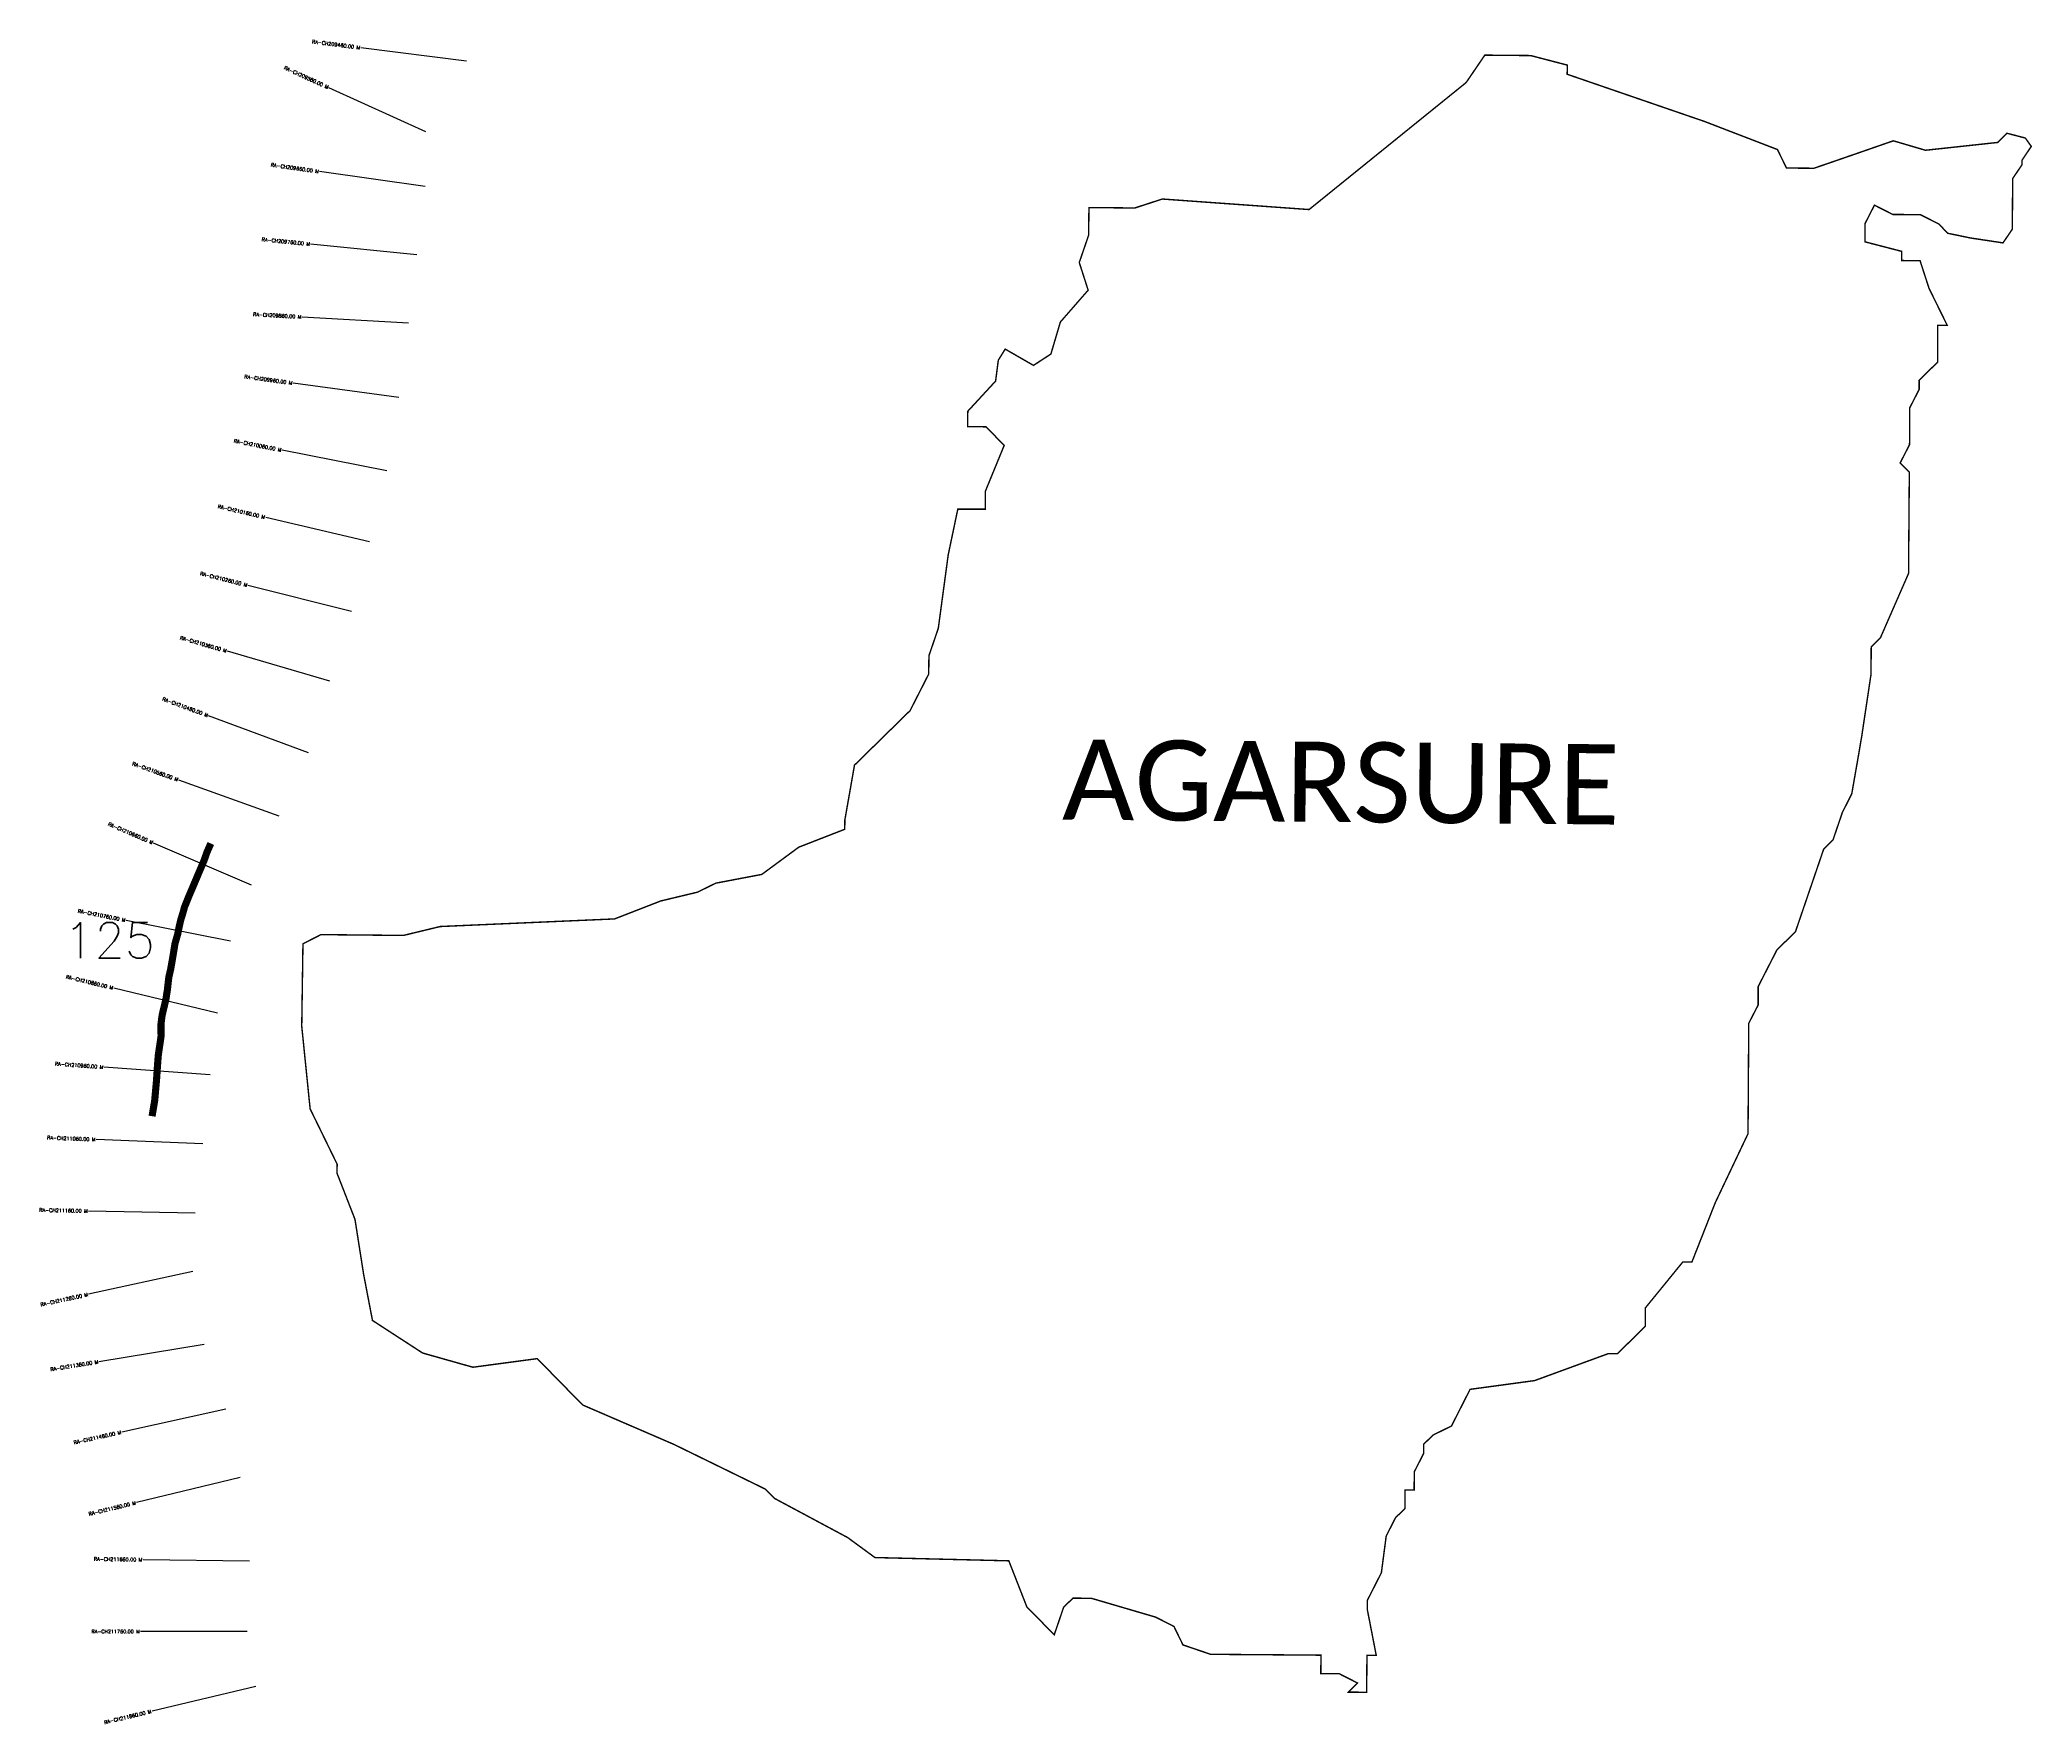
# Model space of a CAD drawing. Header units: metres. Extents: x 274532 to 277334, y 2072906 to 2075276.
import ezdxf
from ezdxf.enums import TextEntityAlignment as Align

# ---------------------------------------------------------------- set-up
doc = ezdxf.new("R2010")
doc.units = ezdxf.units.M
doc.header["$MEASUREMENT"] = 0
for name, color, linetype in [('ARTIFICIALLY PROTECTED', 4, 'Continuous'), ('CS', 134, 'Continuous'), ('CSMark', 6, 'Continuous'), ('VILLAGE NAME', 250, 'Continuous')]:
    doc.layers.add(name, color=color, linetype=linetype)
doc.styles.get("Standard").update_dxf_attribs({"font": 'simplex.shx'})

msp = doc.modelspace()

# ---------------------------------------------------------------- linework, layer by layer
at = {"color": 6, "const_width": 2, "flags": 128}
msp.add_lwpolyline([(276564.3, 2075254), (276628.8, 2075253.4), (276680.3, 2075240), (276680.2, 2075227.1), (276859.4, 2075165.5), (276873.2, 2075160.8), (276897.8, 2075151.3), (276976, 2075121.2), (276988.7, 2075095.2), (277027.4, 2075094.9), (277050.4, 2075102.8), (277088, 2075115.8), (277139, 2075133.5), (277184.2, 2075120.2), (277285.9, 2075131.2), (277298.9, 2075144.1), (277324.7, 2075137.4), (277333.1, 2075125.6), (277320, 2075106.2), (277320, 2075099.8), (277306.9, 2075080.4), (277306.4, 2075009.2), (277293.3, 2074989.9), (277256.3, 2074995.5), (277248, 2074996.7), (277227.9, 2075000.9), (277215.7, 2075003.4), (277202.9, 2075016.5), (277177.1, 2075029.6), (277138.2, 2075029.9), (277112.4, 2075043), (277099.3, 2075017.2), (277099.1, 2074991.4), (277150.8, 2074978), (277150.7, 2074965.1), (277176.6, 2074964.9), (277189.2, 2074926), (277214.8, 2074874), (277201.4, 2074874), (277201.4, 2074822.3), (277175.4, 2074796.6), (277175.3, 2074783.7), (277162.1, 2074757.9), (277161.8, 2074706.1), (277148.6, 2074680.3), (277161.5, 2074667.3), (277160.4, 2074524.9), (277120.9, 2074434.6), (277107.9, 2074421.7), (277107.6, 2074382.9), (277097.2, 2074313.7), (277094.8, 2074297.5), (277089.7, 2074267.5), (277080.5, 2074214.8), (277067.4, 2074189), (277054.2, 2074150.3), (277041.1, 2074137.4), (277001.4, 2074021.2), (276988.4, 2074008.3), (276975.3, 2073995.5), (276948.9, 2073943.9), (276948.9, 2073918), (276935.6, 2073892.2), (276934.6, 2073736.9), (276895.7, 2073655), (276888.6, 2073640.1), (276870.7, 2073594.6), (276855.6, 2073556.3), (276842.7, 2073556.3), (276790.2, 2073491.9), (276790.2, 2073466.1), (276751.1, 2073427.6), (276738.2, 2073427.6), (276634.4, 2073389.6), (276543.6, 2073377.3), (276517.4, 2073325.7), (276491.4, 2073313), (276478.4, 2073300.1), (276478.3, 2073287.2), (276465.1, 2073261.3), (276464.9, 2073235.6), (276452, 2073235.6), (276452, 2073209.5), (276438.8, 2073196.9), (276425.6, 2073171), (276418.8, 2073119.3), (276399.1, 2073080.6), (276399, 2073067.7), (276411.6, 2073003), (276398.5, 2073003), (276398.1, 2072951.2), (276372.3, 2072951.4), (276385.3, 2072964.2), (276359.5, 2072977.3), (276333.6, 2072977.5), (276333.8, 2073003.4), (276178.5, 2073004.6), (276139.7, 2073017.8), (276127, 2073043.8), (276101.2, 2073056.9), (276010.8, 2073083.4), (275984.9, 2073083.6), (275971.8, 2073070.8), (275958.6, 2073032.1), (275920.1, 2073071.2), (275894.7, 2073136.1), (275706.4, 2073140.7), (275668, 2073168.8), (275565.1, 2073223.9), (275552.3, 2073236.9), (275423.7, 2073299.8), (275295.2, 2073355.3), (275231.3, 2073420.5), (275140.8, 2073408.4), (275070, 2073428.4), (274999.5, 2073474.2), (274987.1, 2073538.8), (274974.9, 2073616.4), (274949.7, 2073681.1), (274949.8, 2073694), (274911.8, 2073771.8), (274900, 2073888), (274901.7, 2074004), (274927, 2074016.9), (275043.1, 2074015.8), (275094.8, 2074028.3), (275340.1, 2074039), (275404.9, 2074064.2), (275456.6, 2074076.6), (275482.5, 2074089.3), (275547.2, 2074101.6), (275599.2, 2074139.9), (275663.9, 2074165.1), (275664, 2074178), (275677.6, 2074255.3), (275755.8, 2074332), (275782, 2074383.4), (275782.3, 2074409.2), (275795.5, 2074447.8), (275809.4, 2074550.9), (275822.9, 2074615.3), (275861.6, 2074615.3), (275861.8, 2074640.8), (275888.2, 2074705.1), (275862.6, 2074731.2), (275836.8, 2074731.4), (275837, 2074753.1), (275876.1, 2074795.5), (275879.9, 2074824.9), (275889.6, 2074840.5), (275929.4, 2074817.6), (275953.9, 2074833.6), (275967.2, 2074878.6), (276006.3, 2074923.4), (275993.8, 2074962.3), (276007, 2075000.8), (276007.4, 2075039.6), (276071.9, 2075039), (276110.7, 2075051.6), (276317.1, 2075036.8), (276538.1, 2075215.5), (276564.3, 2075254)], dxfattribs=at)
at = {"layer": 'ARTIFICIALLY PROTECTED', "const_width": 10, "flags": 128}
msp.add_lwpolyline([(274772.1, 2074145.1), (274767, 2074133.7), (274762.5, 2074121), (274754.3, 2074101.7), (274746.4, 2074083), (274741.4, 2074071.3), (274738.4, 2074063.9), (274735.2, 2074056), (274732.8, 2074047.3), (274729.7, 2074037.3), (274727.6, 2074028), (274725.5, 2074017.6), (274721.6, 2074004), (274719.6, 2073991.3), (274717.8, 2073980.6), (274715.6, 2073968.2), (274713, 2073957), (274711, 2073939.3), (274708.9, 2073925.9), (274703.6, 2073903.7), (274702, 2073891), (274702.1, 2073873.9), (274698.1, 2073846.7), (274696.8, 2073828.7), (274695.7, 2073812.1), (274693.1, 2073783.1), (274690.1, 2073765.6), (274689.5, 2073761.5)], dxfattribs=at)
at = {"layer": 'CS'}
for p, q in [((275131.9, 2075245.5), (274983.1, 2075264.4)), ((275074.8, 2075145.9), (274938.3, 2075208.1)), ((275073.6, 2075069.3), (274925, 2075090.1)), ((275061.7, 2074973.3), (274912.5, 2074988.1)), ((275050.3, 2074877.2), (274900.5, 2074885.6)), ((275036.5, 2074772.2), (274887.9, 2074792.6)), ((275019.5, 2074669.2), (274872.3, 2074698.2)), ((274995.3, 2074569.5), (274849.3, 2074603.7)), ((274969.8, 2074471.6), (274824.3, 2074508.2)), ((274939.4, 2074373.4), (274795.4, 2074415.4)), ((274909.6, 2074272.5), (274768.9, 2074324.6)), ((274868.1, 2074183.5), (274727, 2074234.3)), ((274829.4, 2074086.6), (274691.5, 2074145.6)), ((274800, 2074007.7), (274652.9, 2074036.9)), ((274781.4, 2073906.5), (274635.6, 2073941.7)), ((274771.4, 2073819.8), (274621.8, 2073830.4)), ((274760.7, 2073722.8), (274610.8, 2073728.7)), ((274749.9, 2073624.9), (274599.9, 2073628.1)), ((274746.7, 2073543), (274600.2, 2073511)), ((274762.8, 2073440.2), (274614.7, 2073416.2)), ((274793.2, 2073349.6), (274646.8, 2073317.2)), ((274813.3, 2073253.1), (274667.5, 2073218)), ((274826.7, 2073135.5), (274676.7, 2073137.7)), ((274823.3, 2073036.7), (274673.3, 2073036.7)), ((274835.3, 2072959.4), (274689.4, 2072924.6))]:
    msp.add_line(p, q, dxfattribs=at)

# ---------------------------------------------------------------- texts
at = {"insert": (274565.3, 2074033.9), "char_height": 50, "attachment_point": 1}
msp.add_mtext_dynamic_manual_height_columns('125', width=84.374, gutter_width=1, heights=[74.2], dxfattribs=at)
at = {"layer": 'CSMark'}
for s, rotation, p in [('RA-CH209460.00 M', 352.7629, (274982.1, 2075264.5)), ('RA-CH209560.00 M', 335.5187, (274937.4, 2075208.5)), ('RA-CH209660.00 M', 352.0008, (274924, 2075090.3)), ('RA-CH209760.00 M', 354.3403, (274911.5, 2074988.2)), ('RA-CH209860.00 M', 356.7668, (274899.5, 2074885.7)), ('RA-CH209960.00 M', 352.1939, (274886.9, 2074792.7)), ('RA-CH210060.00 M', 348.8424, (274871.4, 2074698.4)), ('RA-CH210160.00 M', 346.8539, (274848.3, 2074603.9)), ('RA-CH210260.00 M', 345.9029, (274823.3, 2074508.4)), ('RA-CH210360.00 M', 343.7342, (274794.4, 2074415.7)), ('RA-CH210460.00 M', 339.6536, (274768, 2074325)), ('RA-CH210560.00 M', 340.2151, (274726, 2074234.6)), ('RA-CH210660.00 M', 336.8339, (274690.6, 2074146)), ('RA-CH210760.00 M', 348.7701, (274651.9, 2074037.1)), ('RA-CH210860.00 M', 346.4481, (274634.6, 2073941.9)), ('RA-CH210960.00 M', 355.9334, (274620.8, 2073830.5)), ('RA-CH211060.00 M', 357.7766, (274609.8, 2073728.7)), ('RA-CH211160.00 M', 358.7902, (274598.9, 2073628.1)), ('RA-CH211260.00 M', 12.3068, (274599.2, 2073510.8)), ('RA-CH211360.00 M', 9.1754, (274613.7, 2073416.1)), ('RA-CH211460.00 M', 12.4904, (274645.8, 2073317)), ('RA-CH211560.00 M', 13.5464, (274666.5, 2073217.8)), ('RA-CH211660.00 M', 359.1836, (274675.7, 2073137.7)), ('RA-CH211860.00 M', 13.395, (274688.4, 2072924.4))]:
    msp.add_text(s, height=5, rotation=rotation, dxfattribs=at).set_placement(p, align=Align.MIDDLE_RIGHT)
msp.add_text('RA-CH211760.00 M', height=5, dxfattribs=at).set_placement((274672.3, 2073036.7), align=Align.MIDDLE_RIGHT)
at = {"layer": 'VILLAGE NAME', "insert": (275970.5, 2074291.5), "char_height": 112.726, "attachment_point": 1, "rotation": 359.482}
msp.add_mtext_dynamic_manual_height_columns('{\\fCalibri|b0|i0|c0|p34;AGARSURE}', width=250.259, gutter_width=563.6, heights=[0], dxfattribs=at)

doc.saveas('drawing.dxf')
